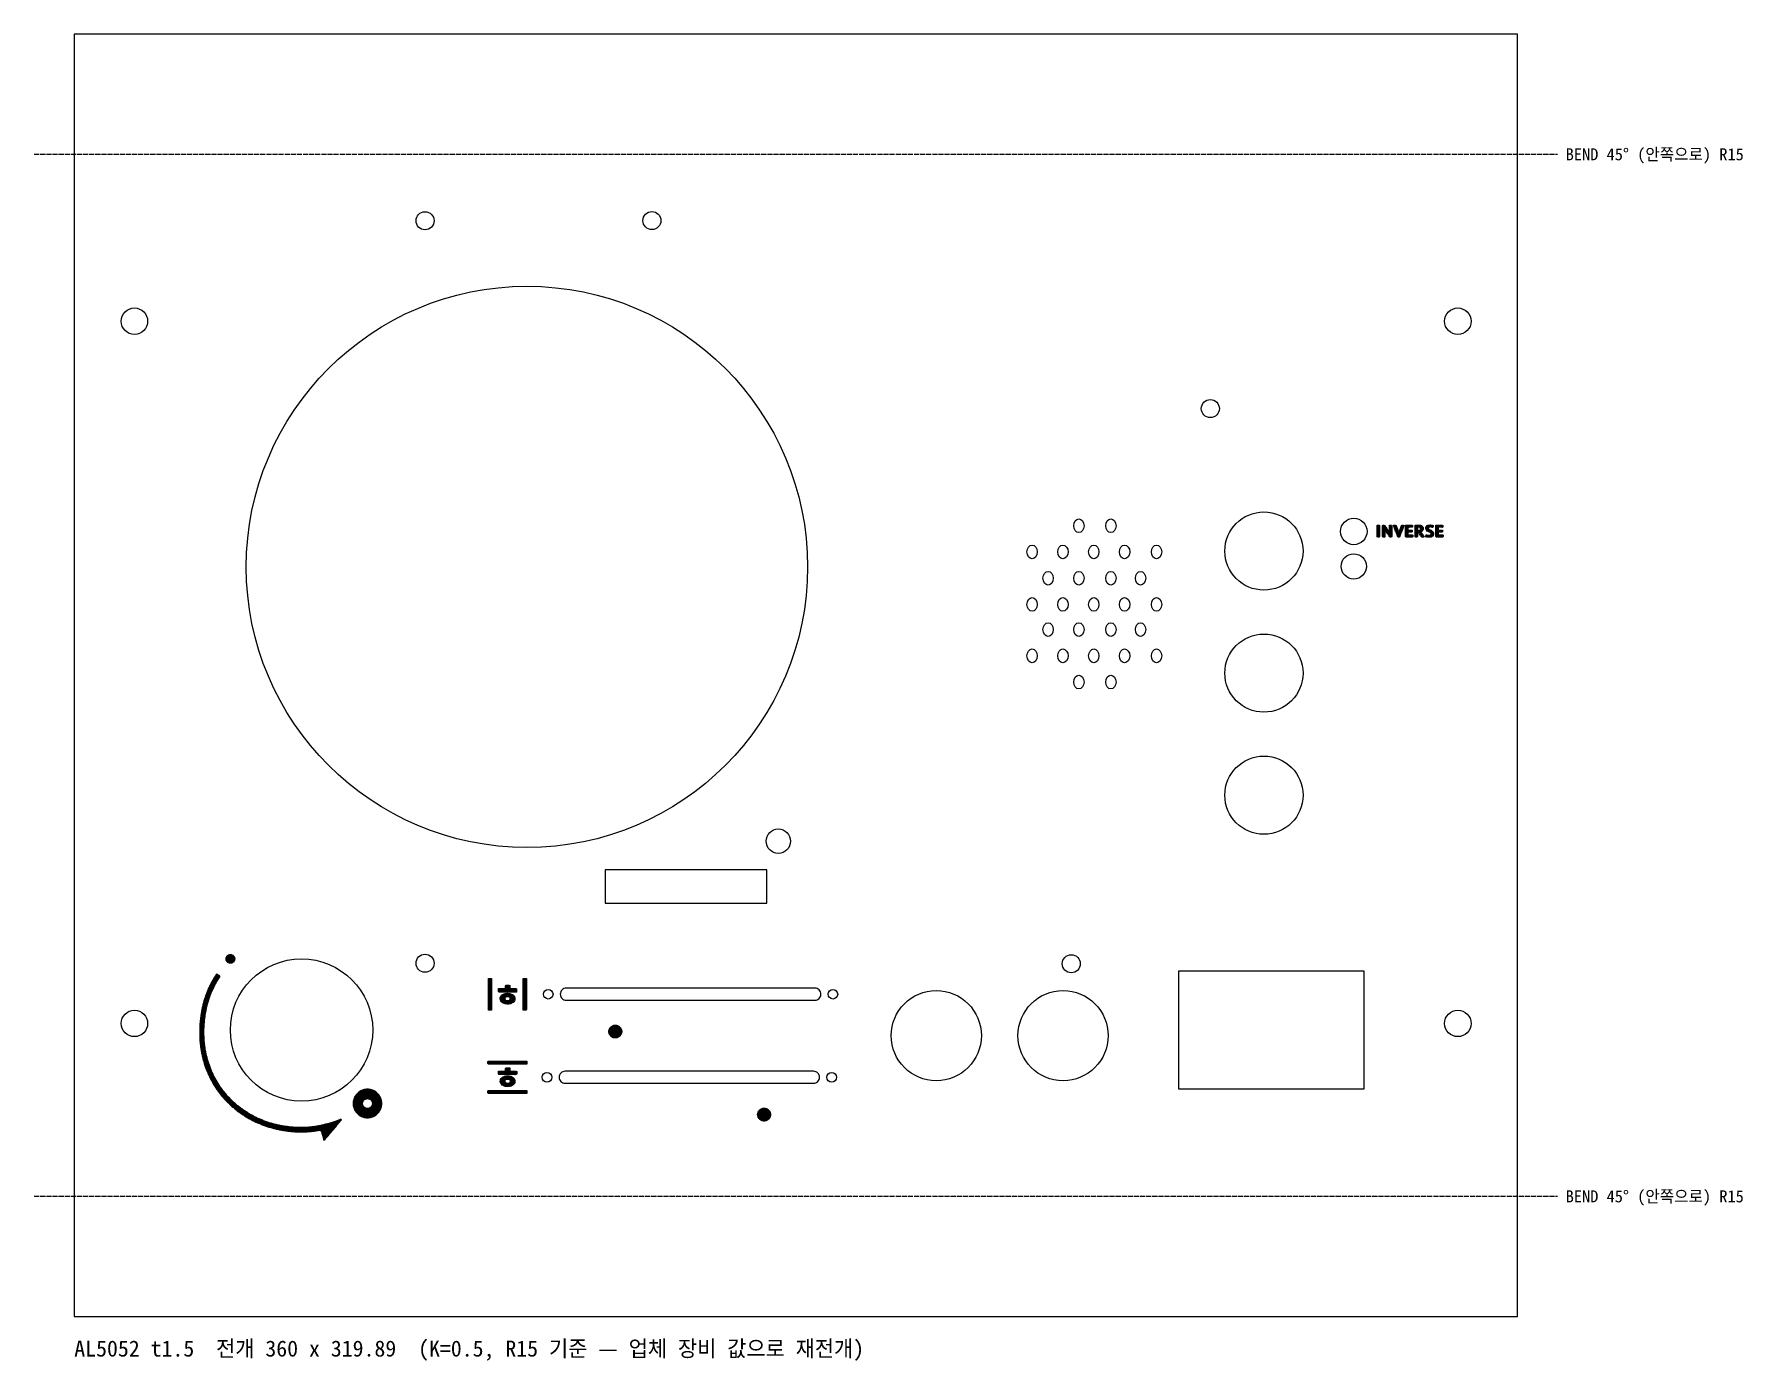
# Model space of a CAD drawing. Header units: millimetres. Extents: x -10 to 416, y -11 to 320.
import ezdxf

# ---------------------------------------------------------------- set-up
doc = ezdxf.new("R2010")
doc.units = ezdxf.units.MM
doc.linetypes.add('DASHED', pattern=[1.524, 1.27, -0.254])
for name, color, linetype in [('BEND', 1, 'DASHED'), ('CUT', 7, 'CONTINUOUS'), ('MARK', 5, 'CONTINUOUS'), ('NOTE', 3, 'CONTINUOUS')]:
    doc.layers.add(name, color=color, linetype=linetype)

msp = doc.modelspace()

# ---------------------------------------------------------------- texts
at = {"layer": 'NOTE'}
for s, height, p in [('BEND 45° (안쪽으로) R15', 3, (372, 288.42)), ('BEND 45° (안쪽으로) R15', 3, (372, 28.47)), ('AL5052 t1.5  전개 360 x 319.89  (K=0.5, R15 기준 — 업체 장비 값으로 재전개)', 4, (0, -10))]:
    msp.add_text(s, height=height, dxfattribs=at).set_placement(p)

# ---------------------------------------------------------------- hatches: boundary and pattern name
at = {"layer": 'MARK'}
h = msp.add_hatch(dxfattribs=at)
h.set_pattern_fill('SOLID', style=0)
h.paths.add_polyline_path([(73.13, 56.7), (72.86, 56.69), (72.6, 56.66), (72.35, 56.61), (72.1, 56.55), (71.86, 56.46), (71.62, 56.37), (71.4, 56.25), (71.19, 56.12), (70.98, 55.98), (70.79, 55.82), (70.61, 55.65), (70.44, 55.47), (70.28, 55.28), (70.14, 55.07), (70.01, 54.86), (69.89, 54.63), (69.79, 54.4), (69.71, 54.16), (69.65, 53.91), (69.6, 53.65), (69.57, 53.39), (69.56, 53.13), (69.57, 52.86), (69.6, 52.6), (69.65, 52.34), (69.71, 52.1), (69.79, 51.85), (69.89, 51.62), (70.01, 51.4), (70.14, 51.18), (70.28, 50.98), (70.44, 50.79), (70.61, 50.6), (70.79, 50.43), (70.98, 50.28), (71.19, 50.13), (71.4, 50.01), (71.63, 49.89), (71.86, 49.79), (72.1, 49.71), (72.35, 49.65), (72.6, 49.6), (72.86, 49.57), (73.13, 49.56), (73.4, 49.57), (73.66, 49.6), (73.91, 49.65), (74.16, 49.71), (74.4, 49.79), (74.63, 49.89), (74.86, 50.01), (75.07, 50.14), (75.28, 50.28), (75.47, 50.44), (75.65, 50.61), (75.82, 50.79), (75.98, 50.98), (76.12, 51.19), (76.25, 51.4), (76.37, 51.63), (76.46, 51.86), (76.55, 52.1), (76.61, 52.35), (76.66, 52.6), (76.69, 52.86), (76.7, 53.13), (76.69, 53.4), (76.66, 53.66), (76.61, 53.91), (76.55, 54.16), (76.46, 54.4), (76.36, 54.63), (76.25, 54.86), (76.12, 55.07), (75.98, 55.28), (75.82, 55.47), (75.65, 55.65), (75.47, 55.82), (75.28, 55.98), (75.07, 56.12), (74.86, 56.25), (74.63, 56.37), (74.4, 56.46), (74.16, 56.55), (73.91, 56.61), (73.65, 56.66), (73.39, 56.69), (73.13, 56.7)])
h.paths.add_polyline_path([(73.13, 51.89), (72.86, 51.92), (72.62, 52), (72.4, 52.13), (72.21, 52.3), (72.06, 52.5), (71.96, 52.74), (71.9, 52.99), (71.9, 53.26), (71.96, 53.52), (72.06, 53.75), (72.21, 53.96), (72.4, 54.12), (72.62, 54.25), (72.86, 54.33), (73.13, 54.36), (73.39, 54.33), (73.64, 54.25), (73.86, 54.12), (74.04, 53.95), (74.19, 53.75), (74.3, 53.52), (74.35, 53.26), (74.35, 52.99), (74.3, 52.74), (74.19, 52.51), (74.04, 52.3), (73.86, 52.13), (73.64, 52), (73.39, 51.92), (73.13, 51.89)])
h.paths.add_polyline_path([(66.48, 49.2), (66.3, 49.13), (66.12, 49.05), (65.92, 48.97), (65.72, 48.9), (65.51, 48.82), (65.29, 48.74), (65.06, 48.66), (64.82, 48.58), (64.57, 48.5), (64.31, 48.42), (64.04, 48.33), (63.77, 48.25), (63.48, 48.16), (63.19, 48.08), (62.92, 48), (62.68, 47.94), (62.43, 47.87), (62.19, 47.81), (61.95, 47.75), (61.7, 47.7), (61.46, 47.64), (61.21, 47.59), (60.96, 47.54), (60.72, 47.5), (60.47, 47.45), (60.22, 47.41), (59.98, 47.37), (59.73, 47.33), (59.48, 47.3), (59.23, 47.27), (58.98, 47.24), (58.73, 47.21), (58.48, 47.19), (58.23, 47.17), (57.98, 47.15), (57.73, 47.14), (57.48, 47.13), (57.23, 47.12), (56.98, 47.11), (56.73, 47.11), (56.47, 47.11), (56.21, 47.12), (55.94, 47.12), (55.68, 47.13), (55.42, 47.14), (55.16, 47.15), (54.9, 47.17), (54.64, 47.19), (54.38, 47.21), (54.12, 47.23), (53.87, 47.26), (53.61, 47.28), (53.35, 47.31), (53.1, 47.35), (52.84, 47.38), (52.59, 47.42), (52.34, 47.46), (52.09, 47.5), (51.83, 47.55), (51.58, 47.59), (51.34, 47.64), (51.09, 47.69), (50.84, 47.75), (50.59, 47.8), (50.35, 47.86), (50.1, 47.92), (49.86, 47.98), (49.62, 48.05), (49.37, 48.12), (49.13, 48.19), (48.89, 48.26), (48.65, 48.34), (48.42, 48.41), (48.18, 48.49), (47.94, 48.57), (47.71, 48.66), (47.48, 48.74), (47.24, 48.83), (47.01, 48.92), (46.78, 49.02), (46.55, 49.11), (46.33, 49.21), (46.1, 49.31), (45.87, 49.41), (45.65, 49.51), (45.43, 49.62), (45.21, 49.73), (44.99, 49.84), (44.77, 49.95), (44.55, 50.07), (44.33, 50.18), (44.12, 50.3), (43.9, 50.42), (43.69, 50.55), (43.48, 50.67), (43.27, 50.8), (43.06, 50.93), (42.85, 51.07), (42.65, 51.2), (42.44, 51.34), (42.24, 51.48), (42.04, 51.62), (41.84, 51.76), (41.64, 51.9), (41.44, 52.05), (41.25, 52.2), (41.06, 52.35), (40.86, 52.51), (40.67, 52.66), (40.48, 52.82), (40.3, 52.98), (40.11, 53.14), (39.92, 53.31), (39.74, 53.47), (39.56, 53.64), (39.38, 53.81), (39.2, 53.98), (39.03, 54.16), (38.85, 54.33), (38.68, 54.51), (38.51, 54.69), (38.34, 54.87), (38.17, 55.06), (38.01, 55.24), (37.85, 55.43), (37.69, 55.62), (37.53, 55.81), (37.37, 56), (37.22, 56.19), (37.07, 56.39), (36.92, 56.58), (36.78, 56.78), (36.63, 56.98), (36.49, 57.18), (36.35, 57.39), (36.21, 57.59), (36.08, 57.8), (35.94, 58), (35.81, 58.21), (35.69, 58.42), (35.56, 58.63), (35.44, 58.85), (35.32, 59.06), (35.2, 59.28), (35.08, 59.49), (34.97, 59.71), (34.85, 59.93), (34.74, 60.15), (34.64, 60.37), (34.53, 60.6), (34.43, 60.82), (34.33, 61.05), (34.23, 61.28), (34.14, 61.5), (34.04, 61.73), (33.95, 61.96), (33.86, 62.2), (33.78, 62.43), (33.7, 62.66), (33.61, 62.9), (33.54, 63.13), (33.46, 63.37), (33.39, 63.61), (33.31, 63.85), (33.25, 64.09), (33.18, 64.33), (33.12, 64.57), (33.05, 64.82), (33, 65.06), (32.94, 65.31), (32.89, 65.55), (32.83, 65.8), (32.79, 66.05), (32.74, 66.3), (32.69, 66.55), (32.65, 66.8), (32.61, 67.05), (32.58, 67.3), (32.54, 67.56), (32.51, 67.81), (32.48, 68.06), (32.46, 68.32), (32.43, 68.58), (32.41, 68.83), (32.4, 69.09), (32.38, 69.35), (32.37, 69.61), (32.36, 69.87), (32.35, 70.13), (32.34, 70.39), (32.34, 70.65), (32.34, 70.91), (32.34, 71.17), (32.35, 71.44), (32.35, 71.71), (32.36, 71.98), (32.38, 72.24), (32.39, 72.51), (32.41, 72.77), (32.42, 73.04), (32.45, 73.3), (32.47, 73.56), (32.49, 73.82), (32.52, 74.08), (32.55, 74.34), (32.58, 74.59), (32.62, 74.85), (32.65, 75.1), (32.69, 75.35), (32.73, 75.6), (32.77, 75.85), (32.82, 76.09), (32.87, 76.34), (32.92, 76.58), (32.97, 76.83), (33.02, 77.07), (33.08, 77.31), (33.13, 77.55), (33.19, 77.78), (33.26, 78.02), (33.32, 78.25), (33.39, 78.48), (33.46, 78.72), (33.53, 78.94), (33.6, 79.17), (33.68, 79.4), (33.75, 79.62), (33.83, 79.85), (33.91, 80.07), (34, 80.29), (34.08, 80.51), (34.18, 80.74), (34.27, 80.97), (34.37, 81.2), (34.48, 81.43), (34.58, 81.66), (34.69, 81.89), (34.8, 82.11), (34.91, 82.34), (35.02, 82.56), (35.14, 82.79), (35.25, 83.01), (35.37, 83.22), (35.5, 83.44), (35.62, 83.66), (35.75, 83.87), (35.89, 84.08), (36.03, 84.28), (36.17, 84.49), (36.31, 84.7), (36.3, 84.88), (36.09, 85.02), (35.88, 85.16), (35.67, 85.3), (35.47, 85.36), (35.34, 85.15), (35.2, 84.94), (35.06, 84.74), (34.92, 84.53), (34.78, 84.32), (34.66, 84.1), (34.53, 83.88), (34.41, 83.66), (34.29, 83.44), (34.17, 83.22), (34.06, 83), (33.95, 82.77), (33.83, 82.55), (33.73, 82.32), (33.62, 82.09), (33.52, 81.87), (33.41, 81.64), (33.32, 81.41), (33.22, 81.18), (33.12, 80.95), (33.04, 80.73), (32.95, 80.51), (32.87, 80.29), (32.79, 80.06), (32.71, 79.84), (32.64, 79.61), (32.56, 79.39), (32.49, 79.16), (32.42, 78.93), (32.35, 78.69), (32.28, 78.46), (32.22, 78.23), (32.16, 77.99), (32.1, 77.75), (32.04, 77.51), (31.99, 77.27), (31.93, 77.03), (31.88, 76.79), (31.83, 76.55), (31.78, 76.3), (31.74, 76.05), (31.7, 75.8), (31.66, 75.56), (31.62, 75.3), (31.58, 75.05), (31.55, 74.8), (31.51, 74.54), (31.48, 74.29), (31.45, 74.03), (31.43, 73.77), (31.4, 73.51), (31.38, 73.25), (31.36, 72.99), (31.35, 72.72), (31.33, 72.46), (31.32, 72.19), (31.31, 71.93), (31.3, 71.66), (31.29, 71.39), (31.29, 71.13), (31.28, 70.87), (31.28, 70.6), (31.29, 70.34), (31.29, 70.08), (31.3, 69.82), (31.31, 69.56), (31.32, 69.3), (31.34, 69.05), (31.36, 68.79), (31.38, 68.53), (31.4, 68.28), (31.43, 68.02), (31.46, 67.77), (31.49, 67.51), (31.52, 67.26), (31.55, 67.01), (31.59, 66.75), (31.63, 66.5), (31.67, 66.25), (31.72, 66), (31.77, 65.75), (31.82, 65.51), (31.87, 65.26), (31.92, 65.01), (31.98, 64.77), (32.04, 64.52), (32.1, 64.28), (32.16, 64.04), (32.23, 63.8), (32.3, 63.56), (32.37, 63.32), (32.44, 63.08), (32.52, 62.84), (32.6, 62.61), (32.68, 62.37), (32.76, 62.14), (32.85, 61.9), (32.93, 61.67), (33.02, 61.44), (33.11, 61.21), (33.21, 60.98), (33.31, 60.75), (33.4, 60.53), (33.51, 60.3), (33.61, 60.08), (33.71, 59.85), (33.82, 59.63), (33.93, 59.41), (34.05, 59.19), (34.16, 58.97), (34.28, 58.76), (34.4, 58.54), (34.52, 58.33), (34.64, 58.11), (34.77, 57.9), (34.89, 57.69), (35.02, 57.48), (35.16, 57.27), (35.29, 57.07), (35.43, 56.86), (35.57, 56.66), (35.71, 56.46), (35.85, 56.26), (36, 56.06), (36.15, 55.86), (36.29, 55.66), (36.45, 55.47), (36.6, 55.28), (36.76, 55.08), (36.92, 54.89), (37.08, 54.71), (37.24, 54.52), (37.4, 54.33), (37.57, 54.15), (37.74, 53.97), (37.91, 53.79), (38.08, 53.61), (38.26, 53.43), (38.43, 53.26), (38.61, 53.09), (38.79, 52.91), (38.97, 52.75), (39.15, 52.58), (39.34, 52.41), (39.52, 52.25), (39.71, 52.09), (39.9, 51.93), (40.09, 51.77), (40.28, 51.62), (40.47, 51.47), (40.67, 51.32), (40.87, 51.17), (41.06, 51.02), (41.26, 50.87), (41.46, 50.73), (41.66, 50.59), (41.87, 50.45), (42.07, 50.32), (42.28, 50.18), (42.48, 50.05), (42.69, 49.92), (42.9, 49.79), (43.11, 49.66), (43.33, 49.54), (43.54, 49.42), (43.75, 49.3), (43.97, 49.18), (44.19, 49.06), (44.41, 48.95), (44.63, 48.84), (44.85, 48.73), (45.07, 48.62), (45.29, 48.51), (45.52, 48.41), (45.74, 48.31), (45.97, 48.21), (46.2, 48.11), (46.43, 48.02), (46.66, 47.93), (46.89, 47.84), (47.12, 47.75), (47.36, 47.66), (47.59, 47.58), (47.83, 47.5), (48.06, 47.42), (48.3, 47.34), (48.54, 47.26), (48.78, 47.19), (49.02, 47.12), (49.26, 47.05), (49.5, 46.99), (49.75, 46.92), (49.99, 46.86), (50.23, 46.8), (50.48, 46.74), (50.73, 46.69), (50.98, 46.64), (51.22, 46.58), (51.47, 46.54), (51.72, 46.49), (51.97, 46.45), (52.23, 46.41), (52.48, 46.37), (52.73, 46.33), (52.99, 46.29), (53.24, 46.26), (53.5, 46.23), (53.75, 46.2), (54.01, 46.18), (54.27, 46.16), (54.53, 46.14), (54.79, 46.12), (55.05, 46.1), (55.31, 46.09), (55.57, 46.08), (55.83, 46.07), (56.09, 46.06), (56.35, 46.06), (56.62, 46.05), (56.87, 46.05), (57.12, 46.06), (57.38, 46.06), (57.63, 46.07), (57.88, 46.08), (58.13, 46.09), (58.38, 46.11), (58.63, 46.13), (58.88, 46.15), (59.13, 46.17), (59.38, 46.2), (59.63, 46.22), (59.88, 46.25), (60.12, 46.29), (60.37, 46.32), (60.62, 46.36), (60.87, 46.4), (61.11, 46.44), (61.36, 46.48), (61.52, 46.31), (61.64, 46.02), (61.74, 45.74), (61.83, 45.46), (61.92, 45.19), (61.99, 44.94), (62.05, 44.7), (62.11, 44.48), (62.15, 44.29), (62.18, 44.13), (62.26, 43.97), (62.46, 44.08), (62.62, 44.27), (62.78, 44.46), (62.94, 44.65), (63.11, 44.85), (63.27, 45.04), (63.43, 45.23), (63.59, 45.42), (63.75, 45.61), (63.91, 45.8), (64.08, 45.99), (64.24, 46.19), (64.4, 46.38), (64.56, 46.57), (64.72, 46.76), (64.89, 46.95), (65.05, 47.14), (65.21, 47.34), (65.37, 47.53), (65.53, 47.72), (65.69, 47.91), (65.86, 48.1), (66.02, 48.29), (66.18, 48.48), (66.34, 48.68), (66.5, 48.87), (66.65, 49.07), (66.48, 49.2)])
h.paths.add_polyline_path([(104.1, 84.33), (104.1, 84.08), (104.1, 83.82), (104.1, 83.57), (104.1, 83.31), (104.1, 83.05), (104.1, 82.8), (104.1, 82.54), (104.1, 82.29), (104.1, 82.03), (104.1, 81.77), (104.1, 81.52), (104.1, 81.26), (104.1, 81.01), (104.1, 80.75), (104.1, 80.49), (104.1, 80.24), (104.1, 79.98), (104.1, 79.72), (104.1, 79.47), (104.1, 79.21), (104.1, 78.96), (104.1, 78.7), (104.1, 78.44), (104.1, 78.19), (104.1, 77.93), (104.1, 77.68), (104.1, 77.42), (104.1, 77.16), (104.1, 76.91), (104.1, 76.65), (104.05, 76.44), (103.8, 76.44), (103.54, 76.44), (103.29, 76.44), (103.29, 76.7), (103.29, 76.95), (103.29, 77.21), (103.29, 77.46), (103.29, 77.72), (103.29, 77.98), (103.29, 78.23), (103.29, 78.49), (103.29, 78.74), (103.29, 79), (103.29, 79.26), (103.29, 79.51), (103.29, 79.77), (103.29, 80.02), (103.29, 80.28), (103.29, 80.54), (103.29, 80.79), (103.29, 81.05), (103.29, 81.3), (103.29, 81.56), (103.29, 81.82), (103.29, 82.07), (103.29, 82.33), (103.29, 82.58), (103.29, 82.84), (103.29, 83.1), (103.29, 83.35), (103.29, 83.61), (103.29, 83.87), (103.29, 84.12), (103.33, 84.33), (103.59, 84.33), (103.84, 84.33), (104.1, 84.33)])
h.paths.add_polyline_path([(112.77, 84.33), (112.77, 84.08), (112.77, 83.82), (112.77, 83.57), (112.77, 83.31), (112.77, 83.05), (112.77, 82.8), (112.77, 82.54), (112.77, 82.29), (112.77, 82.03), (112.77, 81.77), (112.77, 81.52), (112.77, 81.26), (112.77, 81.01), (112.77, 80.75), (112.77, 80.49), (112.77, 80.24), (112.77, 79.98), (112.77, 79.72), (112.77, 79.47), (112.77, 79.21), (112.77, 78.96), (112.77, 78.7), (112.77, 78.44), (112.77, 78.19), (112.77, 77.93), (112.77, 77.68), (112.77, 77.42), (112.77, 77.16), (112.77, 76.91), (112.77, 76.65), (112.72, 76.44), (112.47, 76.44), (112.21, 76.44), (111.95, 76.44), (111.95, 76.7), (111.95, 76.95), (111.95, 77.21), (111.95, 77.46), (111.95, 77.72), (111.95, 77.98), (111.95, 78.23), (111.95, 78.49), (111.95, 78.74), (111.95, 79), (111.95, 79.26), (111.95, 79.51), (111.95, 79.77), (111.95, 80.02), (111.95, 80.28), (111.95, 80.54), (111.95, 80.79), (111.95, 81.05), (111.95, 81.3), (111.95, 81.56), (111.95, 81.82), (111.95, 82.07), (111.95, 82.33), (111.95, 82.58), (111.95, 82.84), (111.95, 83.1), (111.95, 83.35), (111.95, 83.61), (111.95, 83.87), (111.95, 84.12), (112, 84.33), (112.25, 84.33), (112.51, 84.33), (112.77, 84.33)])
h.paths.add_polyline_path([(108.07, 80.63), (108.35, 80.61), (108.61, 80.58), (108.85, 80.51), (109.09, 80.42), (109.32, 80.29), (109.52, 80.13), (109.69, 79.95), (109.82, 79.72), (109.89, 79.48), (109.91, 79.22), (109.86, 78.97), (109.77, 78.73), (109.62, 78.52), (109.44, 78.35), (109.22, 78.2), (108.98, 78.09), (108.75, 78.01), (108.5, 77.96), (108.23, 77.93), (107.95, 77.93), (107.69, 77.95), (107.44, 78), (107.2, 78.08), (106.95, 78.19), (106.74, 78.33), (106.56, 78.51), (106.41, 78.71), (106.31, 78.95), (106.26, 79.2), (106.27, 79.47), (106.34, 79.71), (106.47, 79.94), (106.63, 80.12), (106.83, 80.28), (107.06, 80.42), (107.3, 80.51), (107.54, 80.58), (107.8, 80.61), (108.07, 80.63)])
h.paths.add_polyline_path([(108.07, 79.74), (107.81, 79.72), (107.57, 79.63), (107.4, 79.46), (107.36, 79.2), (107.48, 78.99), (107.7, 78.86), (107.95, 78.81), (108.22, 78.81), (108.46, 78.86), (108.68, 78.99), (108.8, 79.21), (108.76, 79.47), (108.58, 79.64), (108.34, 79.72), (108.07, 79.74)])
h.paths.add_polyline_path([(108.62, 81.81), (108.88, 81.81), (109.14, 81.81), (109.4, 81.81), (109.66, 81.81), (109.92, 81.81), (110.17, 81.81), (110.33, 81.71), (110.33, 81.45), (110.33, 81.19), (110.33, 80.94), (110.07, 80.94), (109.81, 80.94), (109.55, 80.94), (109.29, 80.94), (109.04, 80.94), (108.78, 80.94), (108.52, 80.94), (108.26, 80.94), (108, 80.94), (107.74, 80.94), (107.48, 80.94), (107.22, 80.94), (106.96, 80.94), (106.7, 80.94), (106.45, 80.94), (106.19, 80.94), (105.93, 80.94), (105.8, 81.07), (105.8, 81.33), (105.8, 81.59), (105.84, 81.81), (106.1, 81.81), (106.36, 81.81), (106.62, 81.81), (106.88, 81.81), (107.14, 81.81), (107.39, 81.81), (107.55, 81.91), (107.55, 82.17), (107.55, 82.42), (107.62, 82.62), (107.88, 82.62), (108.14, 82.62), (108.4, 82.62), (108.62, 82.59), (108.62, 82.33), (108.62, 82.07), (108.62, 81.81)])
h.paths.add_polyline_path([(112.91, 62.91), (112.66, 62.91), (112.4, 62.91), (112.15, 62.91), (111.9, 62.91), (111.64, 62.91), (111.39, 62.91), (111.13, 62.91), (110.88, 62.91), (110.62, 62.91), (110.37, 62.91), (110.11, 62.91), (109.86, 62.91), (109.6, 62.91), (109.35, 62.91), (109.09, 62.91), (108.84, 62.91), (108.59, 62.91), (108.33, 62.91), (108.08, 62.91), (107.82, 62.91), (107.57, 62.91), (107.31, 62.91), (107.06, 62.91), (106.8, 62.91), (106.55, 62.91), (106.29, 62.91), (106.04, 62.91), (105.78, 62.91), (105.53, 62.91), (105.28, 62.91), (105.02, 62.91), (104.77, 62.91), (104.51, 62.91), (104.26, 62.91), (104, 62.91), (103.75, 62.91), (103.49, 62.91), (103.24, 62.91), (103.16, 63.08), (103.16, 63.34), (103.16, 63.59), (103.29, 63.72), (103.54, 63.72), (103.8, 63.72), (104.05, 63.72), (104.3, 63.72), (104.56, 63.72), (104.81, 63.72), (105.07, 63.72), (105.32, 63.72), (105.58, 63.72), (105.83, 63.72), (106.09, 63.72), (106.34, 63.72), (106.6, 63.72), (106.85, 63.72), (107.11, 63.72), (107.36, 63.72), (107.61, 63.72), (107.87, 63.72), (108.12, 63.72), (108.38, 63.72), (108.63, 63.72), (108.89, 63.72), (109.14, 63.72), (109.4, 63.72), (109.65, 63.72), (109.91, 63.72), (110.16, 63.72), (110.42, 63.72), (110.67, 63.72), (110.92, 63.72), (111.18, 63.72), (111.43, 63.72), (111.69, 63.72), (111.94, 63.72), (112.2, 63.72), (112.45, 63.72), (112.71, 63.72), (112.91, 63.67), (112.91, 63.42), (112.91, 63.16), (112.91, 62.91)])
h.paths.add_polyline_path([(112.91, 55.59), (112.66, 55.59), (112.4, 55.59), (112.15, 55.59), (111.9, 55.59), (111.64, 55.59), (111.39, 55.59), (111.13, 55.59), (110.88, 55.59), (110.62, 55.59), (110.37, 55.59), (110.11, 55.59), (109.86, 55.59), (109.6, 55.59), (109.35, 55.59), (109.09, 55.59), (108.84, 55.59), (108.59, 55.59), (108.33, 55.59), (108.08, 55.59), (107.82, 55.59), (107.57, 55.59), (107.31, 55.59), (107.06, 55.59), (106.8, 55.59), (106.55, 55.59), (106.29, 55.59), (106.04, 55.59), (105.78, 55.59), (105.53, 55.59), (105.28, 55.59), (105.02, 55.59), (104.77, 55.59), (104.51, 55.59), (104.26, 55.59), (104, 55.59), (103.75, 55.59), (103.49, 55.59), (103.24, 55.59), (103.16, 55.77), (103.16, 56.02), (103.16, 56.28), (103.29, 56.4), (103.54, 56.4), (103.8, 56.4), (104.05, 56.4), (104.3, 56.4), (104.56, 56.4), (104.81, 56.4), (105.07, 56.4), (105.32, 56.4), (105.58, 56.4), (105.83, 56.4), (106.09, 56.4), (106.34, 56.4), (106.6, 56.4), (106.85, 56.4), (107.11, 56.4), (107.36, 56.4), (107.61, 56.4), (107.87, 56.4), (108.12, 56.4), (108.38, 56.4), (108.63, 56.4), (108.89, 56.4), (109.14, 56.4), (109.4, 56.4), (109.65, 56.4), (109.91, 56.4), (110.16, 56.4), (110.42, 56.4), (110.67, 56.4), (110.92, 56.4), (111.18, 56.4), (111.43, 56.4), (111.69, 56.4), (111.94, 56.4), (112.2, 56.4), (112.45, 56.4), (112.71, 56.4), (112.91, 56.36), (112.91, 56.1), (112.91, 55.85), (112.91, 55.59)])
h.paths.add_polyline_path([(108.08, 60.03), (108.36, 60.02), (108.62, 59.98), (108.86, 59.92), (109.1, 59.83), (109.33, 59.7), (109.53, 59.54), (109.7, 59.35), (109.83, 59.13), (109.9, 58.89), (109.92, 58.62), (109.88, 58.37), (109.78, 58.13), (109.63, 57.92), (109.45, 57.75), (109.24, 57.61), (108.99, 57.49), (108.76, 57.42), (108.51, 57.36), (108.24, 57.33), (107.96, 57.33), (107.7, 57.36), (107.45, 57.41), (107.21, 57.48), (106.97, 57.6), (106.75, 57.74), (106.57, 57.91), (106.42, 58.12), (106.32, 58.35), (106.27, 58.61), (106.29, 58.87), (106.35, 59.12), (106.48, 59.34), (106.64, 59.53), (106.84, 59.69), (107.07, 59.82), (107.31, 59.92), (107.55, 59.98), (107.81, 60.02), (108.08, 60.03)])
h.paths.add_polyline_path([(108.08, 59.15), (107.82, 59.12), (107.58, 59.04), (107.41, 58.86), (107.37, 58.61), (107.49, 58.39), (107.71, 58.26), (107.96, 58.22), (108.23, 58.22), (108.47, 58.27), (108.7, 58.4), (108.81, 58.62), (108.77, 58.87), (108.59, 59.04), (108.35, 59.12), (108.08, 59.15)])
h.paths.add_polyline_path([(108.63, 61.21), (108.89, 61.21), (109.15, 61.21), (109.41, 61.21), (109.67, 61.21), (109.93, 61.21), (110.18, 61.21), (110.35, 61.11), (110.35, 60.86), (110.35, 60.6), (110.34, 60.34), (110.08, 60.34), (109.82, 60.34), (109.56, 60.34), (109.31, 60.34), (109.05, 60.34), (108.79, 60.34), (108.53, 60.34), (108.27, 60.34), (108.01, 60.34), (107.75, 60.34), (107.49, 60.34), (107.23, 60.34), (106.97, 60.34), (106.72, 60.34), (106.46, 60.34), (106.2, 60.34), (105.94, 60.34), (105.81, 60.47), (105.81, 60.73), (105.81, 60.99), (105.85, 61.21), (106.11, 61.21), (106.37, 61.21), (106.63, 61.21), (106.89, 61.21), (107.15, 61.21), (107.4, 61.21), (107.57, 61.31), (107.57, 61.57), (107.57, 61.83), (107.63, 62.02), (107.89, 62.02), (108.15, 62.02), (108.41, 62.02), (108.63, 61.99), (108.63, 61.73), (108.63, 61.47), (108.63, 61.21)])
h.paths.add_polyline_path([(325.02, 197.4), (325.28, 197.4), (325.54, 197.4), (325.6, 197.19), (325.6, 196.93), (325.6, 196.67), (325.6, 196.4), (325.6, 196.14), (325.6, 195.88), (325.6, 195.62), (325.6, 195.35), (325.6, 195.09), (325.6, 194.83), (325.6, 194.57), (325.47, 194.44), (325.2, 194.44), (325.02, 194.51), (325.02, 194.78), (325.02, 195.04), (325.02, 195.3), (325.02, 195.56), (325.02, 195.83), (325.02, 196.09), (325.02, 196.35), (325.02, 196.61), (325.02, 196.87), (325.02, 197.14), (325.02, 197.4)])
h.paths.add_polyline_path([(327.09, 195.98), (326.98, 196.21), (326.86, 196.44), (326.87, 196.22), (326.91, 195.97), (326.91, 195.72), (326.91, 195.46), (326.91, 195.2), (326.91, 194.95), (326.91, 194.69), (326.91, 194.44), (326.65, 194.44), (326.39, 194.44), (326.35, 194.65), (326.35, 194.91), (326.35, 195.16), (326.35, 195.42), (326.35, 195.68), (326.35, 195.93), (326.35, 196.19), (326.35, 196.44), (326.35, 196.7), (326.35, 196.95), (326.35, 197.21), (326.4, 197.42), (326.65, 197.42), (326.85, 197.31), (327, 197.1), (327.15, 196.9), (327.3, 196.69), (327.45, 196.48), (327.59, 196.27), (327.74, 196.06), (327.89, 195.85), (328.01, 195.63), (328.12, 195.4), (328.11, 195.61), (328.08, 195.86), (328.08, 196.12), (328.08, 196.38), (328.08, 196.63), (328.08, 196.89), (328.08, 197.14), (328.08, 197.4), (328.34, 197.4), (328.59, 197.4), (328.63, 197.18), (328.63, 196.93), (328.63, 196.67), (328.63, 196.42), (328.63, 196.16), (328.63, 195.9), (328.63, 195.65), (328.63, 195.39), (328.63, 195.14), (328.63, 194.88), (328.63, 194.63), (328.59, 194.41), (328.33, 194.41), (328.13, 194.52), (327.98, 194.73), (327.83, 194.94), (327.69, 195.15), (327.54, 195.36), (327.39, 195.56), (327.24, 195.77), (327.09, 195.98)])
h.paths.add_polyline_path([(330.3, 195.66), (330.34, 195.4), (330.38, 195.15), (330.44, 195.38), (330.48, 195.64), (330.56, 195.88), (330.64, 196.12), (330.72, 196.37), (330.8, 196.61), (330.88, 196.85), (330.96, 197.09), (331.03, 197.34), (331.25, 197.4), (331.5, 197.4), (331.63, 197.31), (331.54, 197.07), (331.45, 196.83), (331.37, 196.59), (331.28, 196.35), (331.19, 196.11), (331.1, 195.87), (331.01, 195.63), (330.92, 195.39), (330.84, 195.15), (330.75, 194.91), (330.66, 194.67), (330.57, 194.43), (330.33, 194.41), (330.12, 194.48), (330.03, 194.72), (329.94, 194.96), (329.85, 195.2), (329.77, 195.44), (329.68, 195.68), (329.59, 195.92), (329.5, 196.16), (329.41, 196.4), (329.32, 196.64), (329.23, 196.88), (329.14, 197.12), (329.05, 197.36), (329.25, 197.4), (329.51, 197.4), (329.73, 197.35), (329.81, 197.1), (329.89, 196.86), (329.98, 196.62), (330.06, 196.38), (330.14, 196.14), (330.22, 195.9), (330.3, 195.66)])
h.paths.add_polyline_path([(332.07, 197.4), (332.33, 197.4), (332.58, 197.4), (332.84, 197.4), (333.1, 197.4), (333.36, 197.4), (333.62, 197.4), (333.82, 197.34), (333.82, 197.08), (333.76, 196.88), (333.51, 196.88), (333.25, 196.88), (332.99, 196.88), (332.73, 196.88), (332.64, 196.71), (332.64, 196.45), (332.65, 196.19), (332.91, 196.19), (333.16, 196.19), (333.42, 196.19), (333.68, 196.19), (333.72, 195.97), (333.72, 195.71), (333.49, 195.68), (333.23, 195.68), (332.97, 195.68), (332.71, 195.68), (332.64, 195.49), (332.64, 195.23), (332.64, 194.97), (332.89, 194.95), (333.15, 194.95), (333.41, 194.95), (333.67, 194.95), (333.84, 194.87), (333.84, 194.62), (333.76, 194.44), (333.5, 194.44), (333.24, 194.44), (332.98, 194.44), (332.72, 194.44), (332.47, 194.44), (332.21, 194.44), (332.07, 194.56), (332.07, 194.82), (332.07, 195.08), (332.07, 195.33), (332.07, 195.59), (332.07, 195.85), (332.07, 196.11), (332.07, 196.37), (332.07, 196.63), (332.07, 196.89), (332.07, 197.15), (332.07, 197.4)])
h.paths.add_polyline_path([(334.47, 197.37), (334.72, 197.41), (334.98, 197.43), (335.25, 197.44), (335.5, 197.43), (335.76, 197.39), (336.01, 197.31), (336.22, 197.17), (336.36, 196.96), (336.43, 196.71), (336.42, 196.42), (336.35, 196.17), (336.22, 195.97), (336.03, 195.8), (335.83, 195.68), (336.04, 195.53), (336.17, 195.31), (336.3, 195.09), (336.44, 194.86), (336.57, 194.64), (336.67, 194.44), (336.41, 194.44), (336.15, 194.44), (335.96, 194.55), (335.83, 194.78), (335.7, 195), (335.57, 195.23), (335.43, 195.45), (335.26, 195.61), (335.05, 195.61), (335.05, 195.35), (335.05, 195.09), (335.05, 194.83), (335.05, 194.57), (334.91, 194.44), (334.65, 194.44), (334.47, 194.52), (334.47, 194.78), (334.47, 195.04), (334.47, 195.3), (334.47, 195.56), (334.47, 195.82), (334.47, 196.08), (334.47, 196.34), (334.47, 196.6), (334.47, 196.86), (334.47, 197.12), (334.47, 197.37)])
h.paths.add_polyline_path([(335.35, 196.92), (335.15, 196.92), (335.04, 196.82), (335.04, 196.63), (335.04, 196.43), (335.04, 196.24), (335.05, 196.04), (335.24, 196.04), (335.45, 196.06), (335.63, 196.12), (335.75, 196.24), (335.81, 196.42), (335.81, 196.64), (335.71, 196.8), (335.56, 196.89), (335.35, 196.92)])
h.paths.add_polyline_path([(338.48, 195.23), (338.38, 195.45), (338.17, 195.59), (337.93, 195.69), (337.69, 195.8), (337.48, 195.94), (337.29, 196.12), (337.18, 196.33), (337.14, 196.59), (337.16, 196.86), (337.26, 197.08), (337.44, 197.27), (337.66, 197.38), (337.91, 197.44), (338.17, 197.45), (338.43, 197.44), (338.69, 197.39), (338.93, 197.31), (338.93, 197.11), (338.84, 196.87), (338.68, 196.85), (338.41, 196.92), (338.16, 196.95), (337.89, 196.91), (337.72, 196.74), (337.76, 196.49), (337.95, 196.34), (338.19, 196.22), (338.43, 196.12), (338.65, 195.99), (338.85, 195.83), (338.99, 195.63), (339.05, 195.38), (339.05, 195.11), (338.98, 194.87), (338.83, 194.66), (338.63, 194.51), (338.39, 194.42), (338.14, 194.38), (337.87, 194.37), (337.61, 194.39), (337.36, 194.44), (337.11, 194.53), (337.13, 194.72), (337.22, 194.96), (337.41, 194.97), (337.65, 194.9), (337.91, 194.87), (338.19, 194.89), (338.4, 195), (338.48, 195.23)])
h.paths.add_polyline_path([(339.64, 197.4), (339.9, 197.4), (340.16, 197.4), (340.42, 197.4), (340.68, 197.4), (340.94, 197.4), (341.19, 197.4), (341.4, 197.34), (341.4, 197.08), (341.34, 196.88), (341.08, 196.88), (340.82, 196.88), (340.56, 196.88), (340.3, 196.88), (340.22, 196.71), (340.22, 196.45), (340.22, 196.19), (340.48, 196.19), (340.74, 196.19), (341, 196.19), (341.26, 196.19), (341.29, 195.97), (341.29, 195.71), (341.06, 195.68), (340.81, 195.68), (340.55, 195.68), (340.29, 195.68), (340.22, 195.49), (340.22, 195.23), (340.22, 194.97), (340.46, 194.95), (340.72, 194.95), (340.98, 194.95), (341.24, 194.95), (341.42, 194.87), (341.42, 194.62), (341.33, 194.44), (341.08, 194.44), (340.82, 194.44), (340.56, 194.44), (340.3, 194.44), (340.04, 194.44), (339.78, 194.44), (339.64, 194.56), (339.64, 194.82), (339.64, 195.08), (339.64, 195.33), (339.64, 195.59), (339.64, 195.85), (339.64, 196.11), (339.64, 196.37), (339.64, 196.63), (339.64, 196.89), (339.64, 197.15), (339.64, 197.4)])
h.paths.add_polyline_path([(40.02, 89.21), (40.01, 89.1), (39.99, 88.99), (39.97, 88.89), (39.93, 88.79), (39.88, 88.69), (39.83, 88.6), (39.76, 88.51), (39.69, 88.44), (39.61, 88.36), (39.52, 88.3), (39.43, 88.25), (39.33, 88.2), (39.23, 88.17), (39.13, 88.15), (39.02, 88.13), (38.91, 88.13), (38.81, 88.14), (38.7, 88.16), (38.6, 88.19), (38.5, 88.23), (38.4, 88.27), (38.31, 88.33), (38.23, 88.4), (38.15, 88.47), (38.08, 88.56), (38.02, 88.64), (37.97, 88.74), (37.93, 88.84), (37.9, 88.94), (37.88, 89.05), (37.86, 89.15), (37.86, 89.26), (37.88, 89.37), (37.9, 89.47), (37.93, 89.57), (37.97, 89.67), (38.02, 89.77), (38.08, 89.86), (38.15, 89.94), (38.23, 90.01), (38.31, 90.08), (38.4, 90.14), (38.5, 90.19), (38.6, 90.23), (38.7, 90.25), (38.81, 90.27), (38.91, 90.28), (39.02, 90.28), (39.13, 90.27), (39.23, 90.24), (39.33, 90.21), (39.43, 90.16), (39.52, 90.11), (39.61, 90.05), (39.69, 89.98), (39.76, 89.9), (39.83, 89.81), (39.88, 89.72), (39.93, 89.62), (39.97, 89.52), (39.99, 89.42), (40.01, 89.31), (40.02, 89.21)])
h.paths.add_polyline_path([(136.55, 71.07), (136.55, 70.91), (136.52, 70.75), (136.48, 70.59), (136.43, 70.44), (136.36, 70.3), (136.27, 70.16), (136.18, 70.04), (136.07, 69.92), (135.95, 69.81), (135.82, 69.72), (135.68, 69.64), (135.54, 69.58), (135.39, 69.52), (135.23, 69.49), (135.07, 69.47), (134.91, 69.47), (134.75, 69.48), (134.6, 69.5), (134.44, 69.55), (134.29, 69.61), (134.15, 69.68), (134.02, 69.77), (133.89, 69.87), (133.78, 69.98), (133.67, 70.1), (133.58, 70.23), (133.51, 70.37), (133.45, 70.52), (133.4, 70.67), (133.37, 70.83), (133.35, 70.99), (133.35, 71.15), (133.37, 71.3), (133.4, 71.46), (133.45, 71.61), (133.51, 71.76), (133.58, 71.9), (133.67, 72.03), (133.78, 72.16), (133.89, 72.27), (134.02, 72.37), (134.15, 72.45), (134.29, 72.53), (134.44, 72.58), (134.6, 72.63), (134.75, 72.66), (134.91, 72.67), (135.07, 72.66), (135.23, 72.64), (135.39, 72.61), (135.54, 72.56), (135.68, 72.49), (135.82, 72.41), (135.95, 72.32), (136.07, 72.21), (136.18, 72.1), (136.27, 71.97), (136.36, 71.83), (136.43, 71.69), (136.48, 71.54), (136.52, 71.38), (136.55, 71.23), (136.55, 71.07)])
h.paths.add_polyline_path([(173.66, 50.35), (173.65, 50.2), (173.63, 50.04), (173.59, 49.88), (173.54, 49.73), (173.47, 49.59), (173.38, 49.45), (173.29, 49.33), (173.18, 49.21), (173.06, 49.1), (172.93, 49.01), (172.79, 48.93), (172.65, 48.86), (172.49, 48.81), (172.34, 48.78), (172.18, 48.76), (172.02, 48.75), (171.86, 48.77), (171.7, 48.79), (171.55, 48.84), (171.4, 48.89), (171.26, 48.97), (171.13, 49.05), (171, 49.15), (170.89, 49.27), (170.78, 49.39), (170.69, 49.52), (170.62, 49.66), (170.56, 49.81), (170.51, 49.96), (170.48, 50.12), (170.46, 50.27), (170.46, 50.43), (170.48, 50.59), (170.51, 50.75), (170.56, 50.9), (170.62, 51.05), (170.69, 51.19), (170.78, 51.32), (170.89, 51.44), (171, 51.56), (171.13, 51.65), (171.26, 51.74), (171.4, 51.81), (171.55, 51.87), (171.7, 51.92), (171.86, 51.94), (172.02, 51.96), (172.18, 51.95), (172.34, 51.93), (172.49, 51.9), (172.65, 51.85), (172.79, 51.78), (172.93, 51.7), (173.06, 51.61), (173.18, 51.5), (173.29, 51.38), (173.38, 51.26), (173.47, 51.12), (173.54, 50.98), (173.59, 50.83), (173.63, 50.67), (173.65, 50.51), (173.66, 50.35)])

# ---------------------------------------------------------------- linework, layer by layer
at = {"layer": 'BEND'}
for p, q in [((-10, 289.92), (370, 289.92)), ((-10, 29.97), (370, 29.97))]:
    msp.add_line(p, q, dxfattribs=at)
at = {"layer": 'CUT'}
for points in [[(0, 0), (360, 0), (360, 319.89), (0, 319.89)], [(132.42, 103.13), (172.72, 103.13), (172.72, 111.43), (132.42, 111.43)], [(275.41, 56.81), (321.71, 56.81), (321.71, 86.11), (275.41, 86.11)]]:
    msp.add_lwpolyline(points, close=True, dxfattribs=at)
for points in [[(122.72, 78.89), (184.72, 78.89, 0.414214), (186.22, 80.39), (186.22, 80.39, 0.414214), (184.72, 81.89), (122.72, 81.89, 0.414214), (121.22, 80.39), (121.22, 80.39, 0.414214)], [(122.41, 58.16), (184.41, 58.16, 0.414214), (185.91, 59.66), (185.91, 59.66, 0.414214), (184.41, 61.16), (122.41, 61.16, 0.414214), (120.91, 59.66), (120.91, 59.66, 0.414214)]]:
    msp.add_lwpolyline(points, format="xyb", close=True, dxfattribs=at)
for centre, radius in [((87.49, 273.35), 2.25), ((144.07, 273.39), 2.25), ((112.91, 186.99), 70), ((15, 248.28), 3.3), ((345.1, 248.28), 3.3), ((283.37, 226.48), 2.25), ((296.74, 190.95), 9.75), ((319.15, 195.83), 3.3), ((319.15, 187.12), 3.15), ((296.74, 160.5), 9.75), ((296.74, 130.04), 9.75), ((175.62, 118.57), 3.05), ((87.49, 88.13), 2.25), ((248.69, 87.99), 2.25), ((56.69, 71.46), 17.75), ((118.22, 80.39), 1.2), ((189.22, 80.39), 1.2), ((215, 70.06), 11.25), ((246.64, 70.06), 11.25), ((15, 73.11), 3.3), ((345.1, 73.11), 3.3), ((117.91, 59.66), 1.2), ((188.91, 59.66), 1.2)]:
    msp.add_circle(centre, radius, dxfattribs=at)
for centre in [(250.59, 197.27), (258.57, 197.27), (238.92, 190.72), (246.61, 190.72), (254.3, 190.72), (261.99, 190.72), (269.96, 190.72), (242.91, 184.17), (250.59, 184.17), (258.57, 184.17), (265.97, 184.17), (238.92, 177.62), (246.61, 177.62), (254.3, 177.62), (261.99, 177.62), (269.96, 177.62), (242.91, 171.35), (250.59, 171.35), (258.57, 171.35), (265.97, 171.35), (238.92, 164.8), (246.61, 164.8), (254.3, 164.8), (261.99, 164.8), (269.96, 164.8), (250.59, 158.26), (258.57, 158.26)]:
    msp.add_ellipse(centre, major_axis=(0, 1.71), ratio=0.75, dxfattribs=at)
at = {"layer": 'MARK'}
for points in [[(325.02, 197.4), (325.28, 197.4), (325.54, 197.4), (325.6, 197.19), (325.6, 196.93), (325.6, 196.67), (325.6, 196.4), (325.6, 196.14), (325.6, 195.88), (325.6, 195.62), (325.6, 195.35), (325.6, 195.09), (325.6, 194.83), (325.6, 194.57), (325.47, 194.44), (325.2, 194.44), (325.02, 194.51), (325.02, 194.78), (325.02, 195.04), (325.02, 195.3), (325.02, 195.56), (325.02, 195.83), (325.02, 196.09), (325.02, 196.35), (325.02, 196.61), (325.02, 196.87), (325.02, 197.14), (325.02, 197.4)], [(327.09, 195.98), (326.98, 196.21), (326.86, 196.44), (326.87, 196.22), (326.91, 195.97), (326.91, 195.72), (326.91, 195.46), (326.91, 195.2), (326.91, 194.95), (326.91, 194.69), (326.91, 194.44), (326.65, 194.44), (326.39, 194.44), (326.35, 194.65), (326.35, 194.91), (326.35, 195.16), (326.35, 195.42), (326.35, 195.68), (326.35, 195.93), (326.35, 196.19), (326.35, 196.44), (326.35, 196.7), (326.35, 196.95), (326.35, 197.21), (326.4, 197.42), (326.65, 197.42), (326.85, 197.31), (327, 197.1), (327.15, 196.9), (327.3, 196.69), (327.45, 196.48), (327.59, 196.27), (327.74, 196.06), (327.89, 195.85), (328.01, 195.63), (328.12, 195.4), (328.11, 195.61), (328.08, 195.86), (328.08, 196.12), (328.08, 196.38), (328.08, 196.63), (328.08, 196.89), (328.08, 197.14), (328.08, 197.4), (328.34, 197.4), (328.59, 197.4), (328.63, 197.18), (328.63, 196.93), (328.63, 196.67), (328.63, 196.42), (328.63, 196.16), (328.63, 195.9), (328.63, 195.65), (328.63, 195.39), (328.63, 195.14), (328.63, 194.88), (328.63, 194.63), (328.59, 194.41), (328.33, 194.41), (328.13, 194.52), (327.98, 194.73), (327.83, 194.94), (327.69, 195.15), (327.54, 195.36), (327.39, 195.56), (327.24, 195.77), (327.09, 195.98)], [(330.3, 195.66), (330.34, 195.4), (330.38, 195.15), (330.44, 195.38), (330.48, 195.64), (330.56, 195.88), (330.64, 196.12), (330.72, 196.37), (330.8, 196.61), (330.88, 196.85), (330.96, 197.09), (331.03, 197.34), (331.25, 197.4), (331.5, 197.4), (331.63, 197.31), (331.54, 197.07), (331.45, 196.83), (331.37, 196.59), (331.28, 196.35), (331.19, 196.11), (331.1, 195.87), (331.01, 195.63), (330.92, 195.39), (330.84, 195.15), (330.75, 194.91), (330.66, 194.67), (330.57, 194.43), (330.33, 194.41), (330.12, 194.48), (330.03, 194.72), (329.94, 194.96), (329.85, 195.2), (329.77, 195.44), (329.68, 195.68), (329.59, 195.92), (329.5, 196.16), (329.41, 196.4), (329.32, 196.64), (329.23, 196.88), (329.14, 197.12), (329.05, 197.36), (329.25, 197.4), (329.51, 197.4), (329.73, 197.35), (329.81, 197.1), (329.89, 196.86), (329.98, 196.62), (330.06, 196.38), (330.14, 196.14), (330.22, 195.9), (330.3, 195.66)], [(332.07, 197.4), (332.33, 197.4), (332.58, 197.4), (332.84, 197.4), (333.1, 197.4), (333.36, 197.4), (333.62, 197.4), (333.82, 197.34), (333.82, 197.08), (333.76, 196.88), (333.51, 196.88), (333.25, 196.88), (332.99, 196.88), (332.73, 196.88), (332.64, 196.71), (332.64, 196.45), (332.65, 196.19), (332.91, 196.19), (333.16, 196.19), (333.42, 196.19), (333.68, 196.19), (333.72, 195.97), (333.72, 195.71), (333.49, 195.68), (333.23, 195.68), (332.97, 195.68), (332.71, 195.68), (332.64, 195.49), (332.64, 195.23), (332.64, 194.97), (332.89, 194.95), (333.15, 194.95), (333.41, 194.95), (333.67, 194.95), (333.84, 194.87), (333.84, 194.62), (333.76, 194.44), (333.5, 194.44), (333.24, 194.44), (332.98, 194.44), (332.72, 194.44), (332.47, 194.44), (332.21, 194.44), (332.07, 194.56), (332.07, 194.82), (332.07, 195.08), (332.07, 195.33), (332.07, 195.59), (332.07, 195.85), (332.07, 196.11), (332.07, 196.37), (332.07, 196.63), (332.07, 196.89), (332.07, 197.15), (332.07, 197.4)], [(334.47, 197.37), (334.72, 197.41), (334.98, 197.43), (335.25, 197.44), (335.5, 197.43), (335.76, 197.39), (336.01, 197.31), (336.22, 197.17), (336.36, 196.96), (336.43, 196.71), (336.42, 196.42), (336.35, 196.17), (336.22, 195.97), (336.03, 195.8), (335.83, 195.68), (336.04, 195.53), (336.17, 195.31), (336.3, 195.09), (336.44, 194.86), (336.57, 194.64), (336.67, 194.44), (336.41, 194.44), (336.15, 194.44), (335.96, 194.55), (335.83, 194.78), (335.7, 195), (335.57, 195.23), (335.43, 195.45), (335.26, 195.61), (335.05, 195.61), (335.05, 195.35), (335.05, 195.09), (335.05, 194.83), (335.05, 194.57), (334.91, 194.44), (334.65, 194.44), (334.47, 194.52), (334.47, 194.78), (334.47, 195.04), (334.47, 195.3), (334.47, 195.56), (334.47, 195.82), (334.47, 196.08), (334.47, 196.34), (334.47, 196.6), (334.47, 196.86), (334.47, 197.12), (334.47, 197.37)], [(335.35, 196.92), (335.15, 196.92), (335.04, 196.82), (335.04, 196.63), (335.04, 196.43), (335.04, 196.24), (335.05, 196.04), (335.24, 196.04), (335.45, 196.06), (335.63, 196.12), (335.75, 196.24), (335.81, 196.42), (335.81, 196.64), (335.71, 196.8), (335.56, 196.89), (335.35, 196.92)], [(338.48, 195.23), (338.38, 195.45), (338.17, 195.59), (337.93, 195.69), (337.69, 195.8), (337.48, 195.94), (337.29, 196.12), (337.18, 196.33), (337.14, 196.59), (337.16, 196.86), (337.26, 197.08), (337.44, 197.27), (337.66, 197.38), (337.91, 197.44), (338.17, 197.45), (338.43, 197.44), (338.69, 197.39), (338.93, 197.31), (338.93, 197.11), (338.84, 196.87), (338.68, 196.85), (338.41, 196.92), (338.16, 196.95), (337.89, 196.91), (337.72, 196.74), (337.76, 196.49), (337.95, 196.34), (338.19, 196.22), (338.43, 196.12), (338.65, 195.99), (338.85, 195.83), (338.99, 195.63), (339.05, 195.38), (339.05, 195.11), (338.98, 194.87), (338.83, 194.66), (338.63, 194.51), (338.39, 194.42), (338.14, 194.38), (337.87, 194.37), (337.61, 194.39), (337.36, 194.44), (337.11, 194.53), (337.13, 194.72), (337.22, 194.96), (337.41, 194.97), (337.65, 194.9), (337.91, 194.87), (338.19, 194.89), (338.4, 195), (338.48, 195.23)], [(339.64, 197.4), (339.9, 197.4), (340.16, 197.4), (340.42, 197.4), (340.68, 197.4), (340.94, 197.4), (341.19, 197.4), (341.4, 197.34), (341.4, 197.08), (341.34, 196.88), (341.08, 196.88), (340.82, 196.88), (340.56, 196.88), (340.3, 196.88), (340.22, 196.71), (340.22, 196.45), (340.22, 196.19), (340.48, 196.19), (340.74, 196.19), (341, 196.19), (341.26, 196.19), (341.29, 195.97), (341.29, 195.71), (341.06, 195.68), (340.81, 195.68), (340.55, 195.68), (340.29, 195.68), (340.22, 195.49), (340.22, 195.23), (340.22, 194.97), (340.46, 194.95), (340.72, 194.95), (340.98, 194.95), (341.24, 194.95), (341.42, 194.87), (341.42, 194.62), (341.33, 194.44), (341.08, 194.44), (340.82, 194.44), (340.56, 194.44), (340.3, 194.44), (340.04, 194.44), (339.78, 194.44), (339.64, 194.56), (339.64, 194.82), (339.64, 195.08), (339.64, 195.33), (339.64, 195.59), (339.64, 195.85), (339.64, 196.11), (339.64, 196.37), (339.64, 196.63), (339.64, 196.89), (339.64, 197.15), (339.64, 197.4)], [(40.02, 89.21), (40.01, 89.1), (39.99, 88.99), (39.97, 88.89), (39.93, 88.79), (39.88, 88.69), (39.83, 88.6), (39.76, 88.51), (39.69, 88.44), (39.61, 88.36), (39.52, 88.3), (39.43, 88.25), (39.33, 88.2), (39.23, 88.17), (39.13, 88.15), (39.02, 88.13), (38.91, 88.13), (38.81, 88.14), (38.7, 88.16), (38.6, 88.19), (38.5, 88.23), (38.4, 88.27), (38.31, 88.33), (38.23, 88.4), (38.15, 88.47), (38.08, 88.56), (38.02, 88.64), (37.97, 88.74), (37.93, 88.84), (37.9, 88.94), (37.88, 89.05), (37.86, 89.15), (37.86, 89.26), (37.88, 89.37), (37.9, 89.47), (37.93, 89.57), (37.97, 89.67), (38.02, 89.77), (38.08, 89.86), (38.15, 89.94), (38.23, 90.01), (38.31, 90.08), (38.4, 90.14), (38.5, 90.19), (38.6, 90.23), (38.7, 90.25), (38.81, 90.27), (38.91, 90.28), (39.02, 90.28), (39.13, 90.27), (39.23, 90.24), (39.33, 90.21), (39.43, 90.16), (39.52, 90.11), (39.61, 90.05), (39.69, 89.98), (39.76, 89.9), (39.83, 89.81), (39.88, 89.72), (39.93, 89.62), (39.97, 89.52), (39.99, 89.42), (40.01, 89.31), (40.02, 89.21)], [(66.48, 49.2), (66.3, 49.13), (66.12, 49.05), (65.92, 48.97), (65.72, 48.9), (65.51, 48.82), (65.29, 48.74), (65.06, 48.66), (64.82, 48.58), (64.57, 48.5), (64.31, 48.42), (64.04, 48.33), (63.77, 48.25), (63.48, 48.16), (63.19, 48.08), (62.92, 48), (62.68, 47.94), (62.43, 47.87), (62.19, 47.81), (61.95, 47.75), (61.7, 47.7), (61.46, 47.64), (61.21, 47.59), (60.96, 47.54), (60.72, 47.5), (60.47, 47.45), (60.22, 47.41), (59.98, 47.37), (59.73, 47.33), (59.48, 47.3), (59.23, 47.27), (58.98, 47.24), (58.73, 47.21), (58.48, 47.19), (58.23, 47.17), (57.98, 47.15), (57.73, 47.14), (57.48, 47.13), (57.23, 47.12), (56.98, 47.11), (56.73, 47.11), (56.47, 47.11), (56.21, 47.12), (55.94, 47.12), (55.68, 47.13), (55.42, 47.14), (55.16, 47.15), (54.9, 47.17), (54.64, 47.19), (54.38, 47.21), (54.12, 47.23), (53.87, 47.26), (53.61, 47.28), (53.35, 47.31), (53.1, 47.35), (52.84, 47.38), (52.59, 47.42), (52.34, 47.46), (52.09, 47.5), (51.83, 47.55), (51.58, 47.59), (51.34, 47.64), (51.09, 47.69), (50.84, 47.75), (50.59, 47.8), (50.35, 47.86), (50.1, 47.92), (49.86, 47.98), (49.62, 48.05), (49.37, 48.12), (49.13, 48.19), (48.89, 48.26), (48.65, 48.34), (48.42, 48.41), (48.18, 48.49), (47.94, 48.57), (47.71, 48.66), (47.48, 48.74), (47.24, 48.83), (47.01, 48.92), (46.78, 49.02), (46.55, 49.11), (46.33, 49.21), (46.1, 49.31), (45.87, 49.41), (45.65, 49.51), (45.43, 49.62), (45.21, 49.73), (44.99, 49.84), (44.77, 49.95), (44.55, 50.07), (44.33, 50.18), (44.12, 50.3), (43.9, 50.42), (43.69, 50.55), (43.48, 50.67), (43.27, 50.8), (43.06, 50.93), (42.85, 51.07), (42.65, 51.2), (42.44, 51.34), (42.24, 51.48), (42.04, 51.62), (41.84, 51.76), (41.64, 51.9), (41.44, 52.05), (41.25, 52.2), (41.06, 52.35), (40.86, 52.51), (40.67, 52.66), (40.48, 52.82), (40.3, 52.98), (40.11, 53.14), (39.92, 53.31), (39.74, 53.47), (39.56, 53.64), (39.38, 53.81), (39.2, 53.98), (39.03, 54.16), (38.85, 54.33), (38.68, 54.51), (38.51, 54.69), (38.34, 54.87), (38.17, 55.06), (38.01, 55.24), (37.85, 55.43), (37.69, 55.62), (37.53, 55.81), (37.37, 56), (37.22, 56.19), (37.07, 56.39), (36.92, 56.58), (36.78, 56.78), (36.63, 56.98), (36.49, 57.18), (36.35, 57.39), (36.21, 57.59), (36.08, 57.8), (35.94, 58), (35.81, 58.21), (35.69, 58.42), (35.56, 58.63), (35.44, 58.85), (35.32, 59.06), (35.2, 59.28), (35.08, 59.49), (34.97, 59.71), (34.85, 59.93), (34.74, 60.15), (34.64, 60.37), (34.53, 60.6), (34.43, 60.82), (34.33, 61.05), (34.23, 61.28), (34.14, 61.5), (34.04, 61.73), (33.95, 61.96), (33.86, 62.2), (33.78, 62.43), (33.7, 62.66), (33.61, 62.9), (33.54, 63.13), (33.46, 63.37), (33.39, 63.61), (33.31, 63.85), (33.25, 64.09), (33.18, 64.33), (33.12, 64.57), (33.05, 64.82), (33, 65.06), (32.94, 65.31), (32.89, 65.55), (32.83, 65.8), (32.79, 66.05), (32.74, 66.3), (32.69, 66.55), (32.65, 66.8), (32.61, 67.05), (32.58, 67.3), (32.54, 67.56), (32.51, 67.81), (32.48, 68.06), (32.46, 68.32), (32.43, 68.58), (32.41, 68.83), (32.4, 69.09), (32.38, 69.35), (32.37, 69.61), (32.36, 69.87), (32.35, 70.13), (32.34, 70.39), (32.34, 70.65), (32.34, 70.91), (32.34, 71.17), (32.35, 71.44), (32.35, 71.71), (32.36, 71.98), (32.38, 72.24), (32.39, 72.51), (32.41, 72.77), (32.42, 73.04), (32.45, 73.3), (32.47, 73.56), (32.49, 73.82), (32.52, 74.08), (32.55, 74.34), (32.58, 74.59), (32.62, 74.85), (32.65, 75.1), (32.69, 75.35), (32.73, 75.6), (32.77, 75.85), (32.82, 76.09), (32.87, 76.34), (32.92, 76.58), (32.97, 76.83), (33.02, 77.07), (33.08, 77.31), (33.13, 77.55), (33.19, 77.78), (33.26, 78.02), (33.32, 78.25), (33.39, 78.48), (33.46, 78.72), (33.53, 78.94), (33.6, 79.17), (33.68, 79.4), (33.75, 79.62), (33.83, 79.85), (33.91, 80.07), (34, 80.29), (34.08, 80.51), (34.18, 80.74), (34.27, 80.97), (34.37, 81.2), (34.48, 81.43), (34.58, 81.66), (34.69, 81.89), (34.8, 82.11), (34.91, 82.34), (35.02, 82.56), (35.14, 82.79), (35.25, 83.01), (35.37, 83.22), (35.5, 83.44), (35.62, 83.66), (35.75, 83.87), (35.89, 84.08), (36.03, 84.28), (36.17, 84.49), (36.31, 84.7), (36.3, 84.88), (36.09, 85.02), (35.88, 85.16), (35.67, 85.3), (35.47, 85.36), (35.34, 85.15), (35.2, 84.94), (35.06, 84.74), (34.92, 84.53), (34.78, 84.32), (34.66, 84.1), (34.53, 83.88), (34.41, 83.66), (34.29, 83.44), (34.17, 83.22), (34.06, 83), (33.95, 82.77), (33.83, 82.55), (33.73, 82.32), (33.62, 82.09), (33.52, 81.87), (33.41, 81.64), (33.32, 81.41), (33.22, 81.18), (33.12, 80.95), (33.04, 80.73), (32.95, 80.51), (32.87, 80.29), (32.79, 80.06), (32.71, 79.84), (32.64, 79.61), (32.56, 79.39), (32.49, 79.16), (32.42, 78.93), (32.35, 78.69), (32.28, 78.46), (32.22, 78.23), (32.16, 77.99), (32.1, 77.75), (32.04, 77.51), (31.99, 77.27), (31.93, 77.03), (31.88, 76.79), (31.83, 76.55), (31.78, 76.3), (31.74, 76.05), (31.7, 75.8), (31.66, 75.56), (31.62, 75.3), (31.58, 75.05), (31.55, 74.8), (31.51, 74.54), (31.48, 74.29), (31.45, 74.03), (31.43, 73.77), (31.4, 73.51), (31.38, 73.25), (31.36, 72.99), (31.35, 72.72), (31.33, 72.46), (31.32, 72.19), (31.31, 71.93), (31.3, 71.66), (31.29, 71.39), (31.29, 71.13), (31.28, 70.87), (31.28, 70.6), (31.29, 70.34), (31.29, 70.08), (31.3, 69.82), (31.31, 69.56), (31.32, 69.3), (31.34, 69.05), (31.36, 68.79), (31.38, 68.53), (31.4, 68.28), (31.43, 68.02), (31.46, 67.77), (31.49, 67.51), (31.52, 67.26), (31.55, 67.01), (31.59, 66.75), (31.63, 66.5), (31.67, 66.25), (31.72, 66), (31.77, 65.75), (31.82, 65.51), (31.87, 65.26), (31.92, 65.01), (31.98, 64.77), (32.04, 64.52), (32.1, 64.28), (32.16, 64.04), (32.23, 63.8), (32.3, 63.56), (32.37, 63.32), (32.44, 63.08), (32.52, 62.84), (32.6, 62.61), (32.68, 62.37), (32.76, 62.14), (32.85, 61.9), (32.93, 61.67), (33.02, 61.44), (33.11, 61.21), (33.21, 60.98), (33.31, 60.75), (33.4, 60.53), (33.51, 60.3), (33.61, 60.08), (33.71, 59.85), (33.82, 59.63), (33.93, 59.41), (34.05, 59.19), (34.16, 58.97), (34.28, 58.76), (34.4, 58.54), (34.52, 58.33), (34.64, 58.11), (34.77, 57.9), (34.89, 57.69), (35.02, 57.48), (35.16, 57.27), (35.29, 57.07), (35.43, 56.86), (35.57, 56.66), (35.71, 56.46), (35.85, 56.26), (36, 56.06), (36.15, 55.86), (36.29, 55.66), (36.45, 55.47), (36.6, 55.28), (36.76, 55.08), (36.92, 54.89), (37.08, 54.71), (37.24, 54.52), (37.4, 54.33), (37.57, 54.15), (37.74, 53.97), (37.91, 53.79), (38.08, 53.61), (38.26, 53.43), (38.43, 53.26), (38.61, 53.09), (38.79, 52.91), (38.97, 52.75), (39.15, 52.58), (39.34, 52.41), (39.52, 52.25), (39.71, 52.09), (39.9, 51.93), (40.09, 51.77), (40.28, 51.62), (40.47, 51.47), (40.67, 51.32), (40.87, 51.17), (41.06, 51.02), (41.26, 50.87), (41.46, 50.73), (41.66, 50.59), (41.87, 50.45), (42.07, 50.32), (42.28, 50.18), (42.48, 50.05), (42.69, 49.92), (42.9, 49.79), (43.11, 49.66), (43.33, 49.54), (43.54, 49.42), (43.75, 49.3), (43.97, 49.18), (44.19, 49.06), (44.41, 48.95), (44.63, 48.84), (44.85, 48.73), (45.07, 48.62), (45.29, 48.51), (45.52, 48.41), (45.74, 48.31), (45.97, 48.21), (46.2, 48.11), (46.43, 48.02), (46.66, 47.93), (46.89, 47.84), (47.12, 47.75), (47.36, 47.66), (47.59, 47.58), (47.83, 47.5), (48.06, 47.42), (48.3, 47.34), (48.54, 47.26), (48.78, 47.19), (49.02, 47.12), (49.26, 47.05), (49.5, 46.99), (49.75, 46.92), (49.99, 46.86), (50.23, 46.8), (50.48, 46.74), (50.73, 46.69), (50.98, 46.64), (51.22, 46.58), (51.47, 46.54), (51.72, 46.49), (51.97, 46.45), (52.23, 46.41), (52.48, 46.37), (52.73, 46.33), (52.99, 46.29), (53.24, 46.26), (53.5, 46.23), (53.75, 46.2), (54.01, 46.18), (54.27, 46.16), (54.53, 46.14), (54.79, 46.12), (55.05, 46.1), (55.31, 46.09), (55.57, 46.08), (55.83, 46.07), (56.09, 46.06), (56.35, 46.06), (56.62, 46.05), (56.87, 46.05), (57.12, 46.06), (57.38, 46.06), (57.63, 46.07), (57.88, 46.08), (58.13, 46.09), (58.38, 46.11), (58.63, 46.13), (58.88, 46.15), (59.13, 46.17), (59.38, 46.2), (59.63, 46.22), (59.88, 46.25), (60.12, 46.29), (60.37, 46.32), (60.62, 46.36), (60.87, 46.4), (61.11, 46.44), (61.36, 46.48), (61.52, 46.31), (61.64, 46.02), (61.74, 45.74), (61.83, 45.46), (61.92, 45.19), (61.99, 44.94), (62.05, 44.7), (62.11, 44.48), (62.15, 44.29), (62.18, 44.13), (62.26, 43.97), (62.46, 44.08), (62.62, 44.27), (62.78, 44.46), (62.94, 44.65), (63.11, 44.85), (63.27, 45.04), (63.43, 45.23), (63.59, 45.42), (63.75, 45.61), (63.91, 45.8), (64.08, 45.99), (64.24, 46.19), (64.4, 46.38), (64.56, 46.57), (64.72, 46.76), (64.89, 46.95), (65.05, 47.14), (65.21, 47.34), (65.37, 47.53), (65.53, 47.72), (65.69, 47.91), (65.86, 48.1), (66.02, 48.29), (66.18, 48.48), (66.34, 48.68), (66.5, 48.87), (66.65, 49.07), (66.48, 49.2)], [(104.1, 84.33), (104.1, 84.08), (104.1, 83.82), (104.1, 83.57), (104.1, 83.31), (104.1, 83.05), (104.1, 82.8), (104.1, 82.54), (104.1, 82.29), (104.1, 82.03), (104.1, 81.77), (104.1, 81.52), (104.1, 81.26), (104.1, 81.01), (104.1, 80.75), (104.1, 80.49), (104.1, 80.24), (104.1, 79.98), (104.1, 79.72), (104.1, 79.47), (104.1, 79.21), (104.1, 78.96), (104.1, 78.7), (104.1, 78.44), (104.1, 78.19), (104.1, 77.93), (104.1, 77.68), (104.1, 77.42), (104.1, 77.16), (104.1, 76.91), (104.1, 76.65), (104.05, 76.44), (103.8, 76.44), (103.54, 76.44), (103.29, 76.44), (103.29, 76.7), (103.29, 76.95), (103.29, 77.21), (103.29, 77.46), (103.29, 77.72), (103.29, 77.98), (103.29, 78.23), (103.29, 78.49), (103.29, 78.74), (103.29, 79), (103.29, 79.26), (103.29, 79.51), (103.29, 79.77), (103.29, 80.02), (103.29, 80.28), (103.29, 80.54), (103.29, 80.79), (103.29, 81.05), (103.29, 81.3), (103.29, 81.56), (103.29, 81.82), (103.29, 82.07), (103.29, 82.33), (103.29, 82.58), (103.29, 82.84), (103.29, 83.1), (103.29, 83.35), (103.29, 83.61), (103.29, 83.87), (103.29, 84.12), (103.33, 84.33), (103.59, 84.33), (103.84, 84.33), (104.1, 84.33)], [(108.62, 81.81), (108.88, 81.81), (109.14, 81.81), (109.4, 81.81), (109.66, 81.81), (109.92, 81.81), (110.17, 81.81), (110.33, 81.71), (110.33, 81.45), (110.33, 81.19), (110.33, 80.94), (110.07, 80.94), (109.81, 80.94), (109.55, 80.94), (109.29, 80.94), (109.04, 80.94), (108.78, 80.94), (108.52, 80.94), (108.26, 80.94), (108, 80.94), (107.74, 80.94), (107.48, 80.94), (107.22, 80.94), (106.96, 80.94), (106.7, 80.94), (106.45, 80.94), (106.19, 80.94), (105.93, 80.94), (105.8, 81.07), (105.8, 81.33), (105.8, 81.59), (105.84, 81.81), (106.1, 81.81), (106.36, 81.81), (106.62, 81.81), (106.88, 81.81), (107.14, 81.81), (107.39, 81.81), (107.55, 81.91), (107.55, 82.17), (107.55, 82.42), (107.62, 82.62), (107.88, 82.62), (108.14, 82.62), (108.4, 82.62), (108.62, 82.59), (108.62, 82.33), (108.62, 82.07), (108.62, 81.81)], [(112.77, 84.33), (112.77, 84.08), (112.77, 83.82), (112.77, 83.57), (112.77, 83.31), (112.77, 83.05), (112.77, 82.8), (112.77, 82.54), (112.77, 82.29), (112.77, 82.03), (112.77, 81.77), (112.77, 81.52), (112.77, 81.26), (112.77, 81.01), (112.77, 80.75), (112.77, 80.49), (112.77, 80.24), (112.77, 79.98), (112.77, 79.72), (112.77, 79.47), (112.77, 79.21), (112.77, 78.96), (112.77, 78.7), (112.77, 78.44), (112.77, 78.19), (112.77, 77.93), (112.77, 77.68), (112.77, 77.42), (112.77, 77.16), (112.77, 76.91), (112.77, 76.65), (112.72, 76.44), (112.47, 76.44), (112.21, 76.44), (111.95, 76.44), (111.95, 76.7), (111.95, 76.95), (111.95, 77.21), (111.95, 77.46), (111.95, 77.72), (111.95, 77.98), (111.95, 78.23), (111.95, 78.49), (111.95, 78.74), (111.95, 79), (111.95, 79.26), (111.95, 79.51), (111.95, 79.77), (111.95, 80.02), (111.95, 80.28), (111.95, 80.54), (111.95, 80.79), (111.95, 81.05), (111.95, 81.3), (111.95, 81.56), (111.95, 81.82), (111.95, 82.07), (111.95, 82.33), (111.95, 82.58), (111.95, 82.84), (111.95, 83.1), (111.95, 83.35), (111.95, 83.61), (111.95, 83.87), (111.95, 84.12), (112, 84.33), (112.25, 84.33), (112.51, 84.33), (112.77, 84.33)], [(108.07, 80.63), (108.35, 80.61), (108.61, 80.58), (108.85, 80.51), (109.09, 80.42), (109.32, 80.29), (109.52, 80.13), (109.69, 79.95), (109.82, 79.72), (109.89, 79.48), (109.91, 79.22), (109.86, 78.97), (109.77, 78.73), (109.62, 78.52), (109.44, 78.35), (109.22, 78.2), (108.98, 78.09), (108.75, 78.01), (108.5, 77.96), (108.23, 77.93), (107.95, 77.93), (107.69, 77.95), (107.44, 78), (107.2, 78.08), (106.95, 78.19), (106.74, 78.33), (106.56, 78.51), (106.41, 78.71), (106.31, 78.95), (106.26, 79.2), (106.27, 79.47), (106.34, 79.71), (106.47, 79.94), (106.63, 80.12), (106.83, 80.28), (107.06, 80.42), (107.3, 80.51), (107.54, 80.58), (107.8, 80.61), (108.07, 80.63)], [(108.07, 79.74), (107.81, 79.72), (107.57, 79.63), (107.4, 79.46), (107.36, 79.2), (107.48, 78.99), (107.7, 78.86), (107.95, 78.81), (108.22, 78.81), (108.46, 78.86), (108.68, 78.99), (108.8, 79.21), (108.76, 79.47), (108.58, 79.64), (108.34, 79.72), (108.07, 79.74)], [(136.55, 71.07), (136.55, 70.91), (136.52, 70.75), (136.48, 70.59), (136.43, 70.44), (136.36, 70.3), (136.27, 70.16), (136.18, 70.04), (136.07, 69.92), (135.95, 69.81), (135.82, 69.72), (135.68, 69.64), (135.54, 69.58), (135.39, 69.52), (135.23, 69.49), (135.07, 69.47), (134.91, 69.47), (134.75, 69.48), (134.6, 69.5), (134.44, 69.55), (134.29, 69.61), (134.15, 69.68), (134.02, 69.77), (133.89, 69.87), (133.78, 69.98), (133.67, 70.1), (133.58, 70.23), (133.51, 70.37), (133.45, 70.52), (133.4, 70.67), (133.37, 70.83), (133.35, 70.99), (133.35, 71.15), (133.37, 71.3), (133.4, 71.46), (133.45, 71.61), (133.51, 71.76), (133.58, 71.9), (133.67, 72.03), (133.78, 72.16), (133.89, 72.27), (134.02, 72.37), (134.15, 72.45), (134.29, 72.53), (134.44, 72.58), (134.6, 72.63), (134.75, 72.66), (134.91, 72.67), (135.07, 72.66), (135.23, 72.64), (135.39, 72.61), (135.54, 72.56), (135.68, 72.49), (135.82, 72.41), (135.95, 72.32), (136.07, 72.21), (136.18, 72.1), (136.27, 71.97), (136.36, 71.83), (136.43, 71.69), (136.48, 71.54), (136.52, 71.38), (136.55, 71.23), (136.55, 71.07)], [(112.91, 62.91), (112.66, 62.91), (112.4, 62.91), (112.15, 62.91), (111.9, 62.91), (111.64, 62.91), (111.39, 62.91), (111.13, 62.91), (110.88, 62.91), (110.62, 62.91), (110.37, 62.91), (110.11, 62.91), (109.86, 62.91), (109.6, 62.91), (109.35, 62.91), (109.09, 62.91), (108.84, 62.91), (108.59, 62.91), (108.33, 62.91), (108.08, 62.91), (107.82, 62.91), (107.57, 62.91), (107.31, 62.91), (107.06, 62.91), (106.8, 62.91), (106.55, 62.91), (106.29, 62.91), (106.04, 62.91), (105.78, 62.91), (105.53, 62.91), (105.28, 62.91), (105.02, 62.91), (104.77, 62.91), (104.51, 62.91), (104.26, 62.91), (104, 62.91), (103.75, 62.91), (103.49, 62.91), (103.24, 62.91), (103.16, 63.08), (103.16, 63.34), (103.16, 63.59), (103.29, 63.72), (103.54, 63.72), (103.8, 63.72), (104.05, 63.72), (104.3, 63.72), (104.56, 63.72), (104.81, 63.72), (105.07, 63.72), (105.32, 63.72), (105.58, 63.72), (105.83, 63.72), (106.09, 63.72), (106.34, 63.72), (106.6, 63.72), (106.85, 63.72), (107.11, 63.72), (107.36, 63.72), (107.61, 63.72), (107.87, 63.72), (108.12, 63.72), (108.38, 63.72), (108.63, 63.72), (108.89, 63.72), (109.14, 63.72), (109.4, 63.72), (109.65, 63.72), (109.91, 63.72), (110.16, 63.72), (110.42, 63.72), (110.67, 63.72), (110.92, 63.72), (111.18, 63.72), (111.43, 63.72), (111.69, 63.72), (111.94, 63.72), (112.2, 63.72), (112.45, 63.72), (112.71, 63.72), (112.91, 63.67), (112.91, 63.42), (112.91, 63.16), (112.91, 62.91)], [(108.63, 61.21), (108.89, 61.21), (109.15, 61.21), (109.41, 61.21), (109.67, 61.21), (109.93, 61.21), (110.18, 61.21), (110.35, 61.11), (110.35, 60.86), (110.35, 60.6), (110.34, 60.34), (110.08, 60.34), (109.82, 60.34), (109.56, 60.34), (109.31, 60.34), (109.05, 60.34), (108.79, 60.34), (108.53, 60.34), (108.27, 60.34), (108.01, 60.34), (107.75, 60.34), (107.49, 60.34), (107.23, 60.34), (106.97, 60.34), (106.72, 60.34), (106.46, 60.34), (106.2, 60.34), (105.94, 60.34), (105.81, 60.47), (105.81, 60.73), (105.81, 60.99), (105.85, 61.21), (106.11, 61.21), (106.37, 61.21), (106.63, 61.21), (106.89, 61.21), (107.15, 61.21), (107.4, 61.21), (107.57, 61.31), (107.57, 61.57), (107.57, 61.83), (107.63, 62.02), (107.89, 62.02), (108.15, 62.02), (108.41, 62.02), (108.63, 61.99), (108.63, 61.73), (108.63, 61.47), (108.63, 61.21)], [(108.08, 60.03), (108.36, 60.02), (108.62, 59.98), (108.86, 59.92), (109.1, 59.83), (109.33, 59.7), (109.53, 59.54), (109.7, 59.35), (109.83, 59.13), (109.9, 58.89), (109.92, 58.62), (109.88, 58.37), (109.78, 58.13), (109.63, 57.92), (109.45, 57.75), (109.24, 57.61), (108.99, 57.49), (108.76, 57.42), (108.51, 57.36), (108.24, 57.33), (107.96, 57.33), (107.7, 57.36), (107.45, 57.41), (107.21, 57.48), (106.97, 57.6), (106.75, 57.74), (106.57, 57.91), (106.42, 58.12), (106.32, 58.35), (106.27, 58.61), (106.29, 58.87), (106.35, 59.12), (106.48, 59.34), (106.64, 59.53), (106.84, 59.69), (107.07, 59.82), (107.31, 59.92), (107.55, 59.98), (107.81, 60.02), (108.08, 60.03)], [(73.13, 56.7), (72.86, 56.69), (72.6, 56.66), (72.35, 56.61), (72.1, 56.55), (71.86, 56.46), (71.62, 56.37), (71.4, 56.25), (71.19, 56.12), (70.98, 55.98), (70.79, 55.82), (70.61, 55.65), (70.44, 55.47), (70.28, 55.28), (70.14, 55.07), (70.01, 54.86), (69.89, 54.63), (69.79, 54.4), (69.71, 54.16), (69.65, 53.91), (69.6, 53.65), (69.57, 53.39), (69.56, 53.13), (69.57, 52.86), (69.6, 52.6), (69.65, 52.34), (69.71, 52.1), (69.79, 51.85), (69.89, 51.62), (70.01, 51.4), (70.14, 51.18), (70.28, 50.98), (70.44, 50.79), (70.61, 50.6), (70.79, 50.43), (70.98, 50.28), (71.19, 50.13), (71.4, 50.01), (71.63, 49.89), (71.86, 49.79), (72.1, 49.71), (72.35, 49.65), (72.6, 49.6), (72.86, 49.57), (73.13, 49.56), (73.4, 49.57), (73.66, 49.6), (73.91, 49.65), (74.16, 49.71), (74.4, 49.79), (74.63, 49.89), (74.86, 50.01), (75.07, 50.14), (75.28, 50.28), (75.47, 50.44), (75.65, 50.61), (75.82, 50.79), (75.98, 50.98), (76.12, 51.19), (76.25, 51.4), (76.37, 51.63), (76.46, 51.86), (76.55, 52.1), (76.61, 52.35), (76.66, 52.6), (76.69, 52.86), (76.7, 53.13), (76.69, 53.4), (76.66, 53.66), (76.61, 53.91), (76.55, 54.16), (76.46, 54.4), (76.36, 54.63), (76.25, 54.86), (76.12, 55.07), (75.98, 55.28), (75.82, 55.47), (75.65, 55.65), (75.47, 55.82), (75.28, 55.98), (75.07, 56.12), (74.86, 56.25), (74.63, 56.37), (74.4, 56.46), (74.16, 56.55), (73.91, 56.61), (73.65, 56.66), (73.39, 56.69), (73.13, 56.7)], [(112.91, 55.59), (112.66, 55.59), (112.4, 55.59), (112.15, 55.59), (111.9, 55.59), (111.64, 55.59), (111.39, 55.59), (111.13, 55.59), (110.88, 55.59), (110.62, 55.59), (110.37, 55.59), (110.11, 55.59), (109.86, 55.59), (109.6, 55.59), (109.35, 55.59), (109.09, 55.59), (108.84, 55.59), (108.59, 55.59), (108.33, 55.59), (108.08, 55.59), (107.82, 55.59), (107.57, 55.59), (107.31, 55.59), (107.06, 55.59), (106.8, 55.59), (106.55, 55.59), (106.29, 55.59), (106.04, 55.59), (105.78, 55.59), (105.53, 55.59), (105.28, 55.59), (105.02, 55.59), (104.77, 55.59), (104.51, 55.59), (104.26, 55.59), (104, 55.59), (103.75, 55.59), (103.49, 55.59), (103.24, 55.59), (103.16, 55.77), (103.16, 56.02), (103.16, 56.28), (103.29, 56.4), (103.54, 56.4), (103.8, 56.4), (104.05, 56.4), (104.3, 56.4), (104.56, 56.4), (104.81, 56.4), (105.07, 56.4), (105.32, 56.4), (105.58, 56.4), (105.83, 56.4), (106.09, 56.4), (106.34, 56.4), (106.6, 56.4), (106.85, 56.4), (107.11, 56.4), (107.36, 56.4), (107.61, 56.4), (107.87, 56.4), (108.12, 56.4), (108.38, 56.4), (108.63, 56.4), (108.89, 56.4), (109.14, 56.4), (109.4, 56.4), (109.65, 56.4), (109.91, 56.4), (110.16, 56.4), (110.42, 56.4), (110.67, 56.4), (110.92, 56.4), (111.18, 56.4), (111.43, 56.4), (111.69, 56.4), (111.94, 56.4), (112.2, 56.4), (112.45, 56.4), (112.71, 56.4), (112.91, 56.36), (112.91, 56.1), (112.91, 55.85), (112.91, 55.59)], [(108.08, 59.15), (107.82, 59.12), (107.58, 59.04), (107.41, 58.86), (107.37, 58.61), (107.49, 58.39), (107.71, 58.26), (107.96, 58.22), (108.23, 58.22), (108.47, 58.27), (108.7, 58.4), (108.81, 58.62), (108.77, 58.87), (108.59, 59.04), (108.35, 59.12), (108.08, 59.15)], [(73.13, 51.89), (72.86, 51.92), (72.62, 52), (72.4, 52.13), (72.21, 52.3), (72.06, 52.5), (71.96, 52.74), (71.9, 52.99), (71.9, 53.26), (71.96, 53.52), (72.06, 53.75), (72.21, 53.96), (72.4, 54.12), (72.62, 54.25), (72.86, 54.33), (73.13, 54.36), (73.39, 54.33), (73.64, 54.25), (73.86, 54.12), (74.04, 53.95), (74.19, 53.75), (74.3, 53.52), (74.35, 53.26), (74.35, 52.99), (74.3, 52.74), (74.19, 52.51), (74.04, 52.3), (73.86, 52.13), (73.64, 52), (73.39, 51.92), (73.13, 51.89)], [(173.66, 50.35), (173.65, 50.2), (173.63, 50.04), (173.59, 49.88), (173.54, 49.73), (173.47, 49.59), (173.38, 49.45), (173.29, 49.33), (173.18, 49.21), (173.06, 49.1), (172.93, 49.01), (172.79, 48.93), (172.65, 48.86), (172.49, 48.81), (172.34, 48.78), (172.18, 48.76), (172.02, 48.75), (171.86, 48.77), (171.7, 48.79), (171.55, 48.84), (171.4, 48.89), (171.26, 48.97), (171.13, 49.05), (171, 49.15), (170.89, 49.27), (170.78, 49.39), (170.69, 49.52), (170.62, 49.66), (170.56, 49.81), (170.51, 49.96), (170.48, 50.12), (170.46, 50.27), (170.46, 50.43), (170.48, 50.59), (170.51, 50.75), (170.56, 50.9), (170.62, 51.05), (170.69, 51.19), (170.78, 51.32), (170.89, 51.44), (171, 51.56), (171.13, 51.65), (171.26, 51.74), (171.4, 51.81), (171.55, 51.87), (171.7, 51.92), (171.86, 51.94), (172.02, 51.96), (172.18, 51.95), (172.34, 51.93), (172.49, 51.9), (172.65, 51.85), (172.79, 51.78), (172.93, 51.7), (173.06, 51.61), (173.18, 51.5), (173.29, 51.38), (173.38, 51.26), (173.47, 51.12), (173.54, 50.98), (173.59, 50.83), (173.63, 50.67), (173.65, 50.51), (173.66, 50.35)]]:
    msp.add_lwpolyline(points, close=True, dxfattribs=at)

msp.set_redraw_order([(e.dxf.handle, doc.entitydb.next_handle()) for e in msp.query("TEXT MTEXT ATTDEF DIMENSION ARC_DIMENSION")])  # texts and dimensions are drawn at this point

doc.saveas('drawing.dxf')
